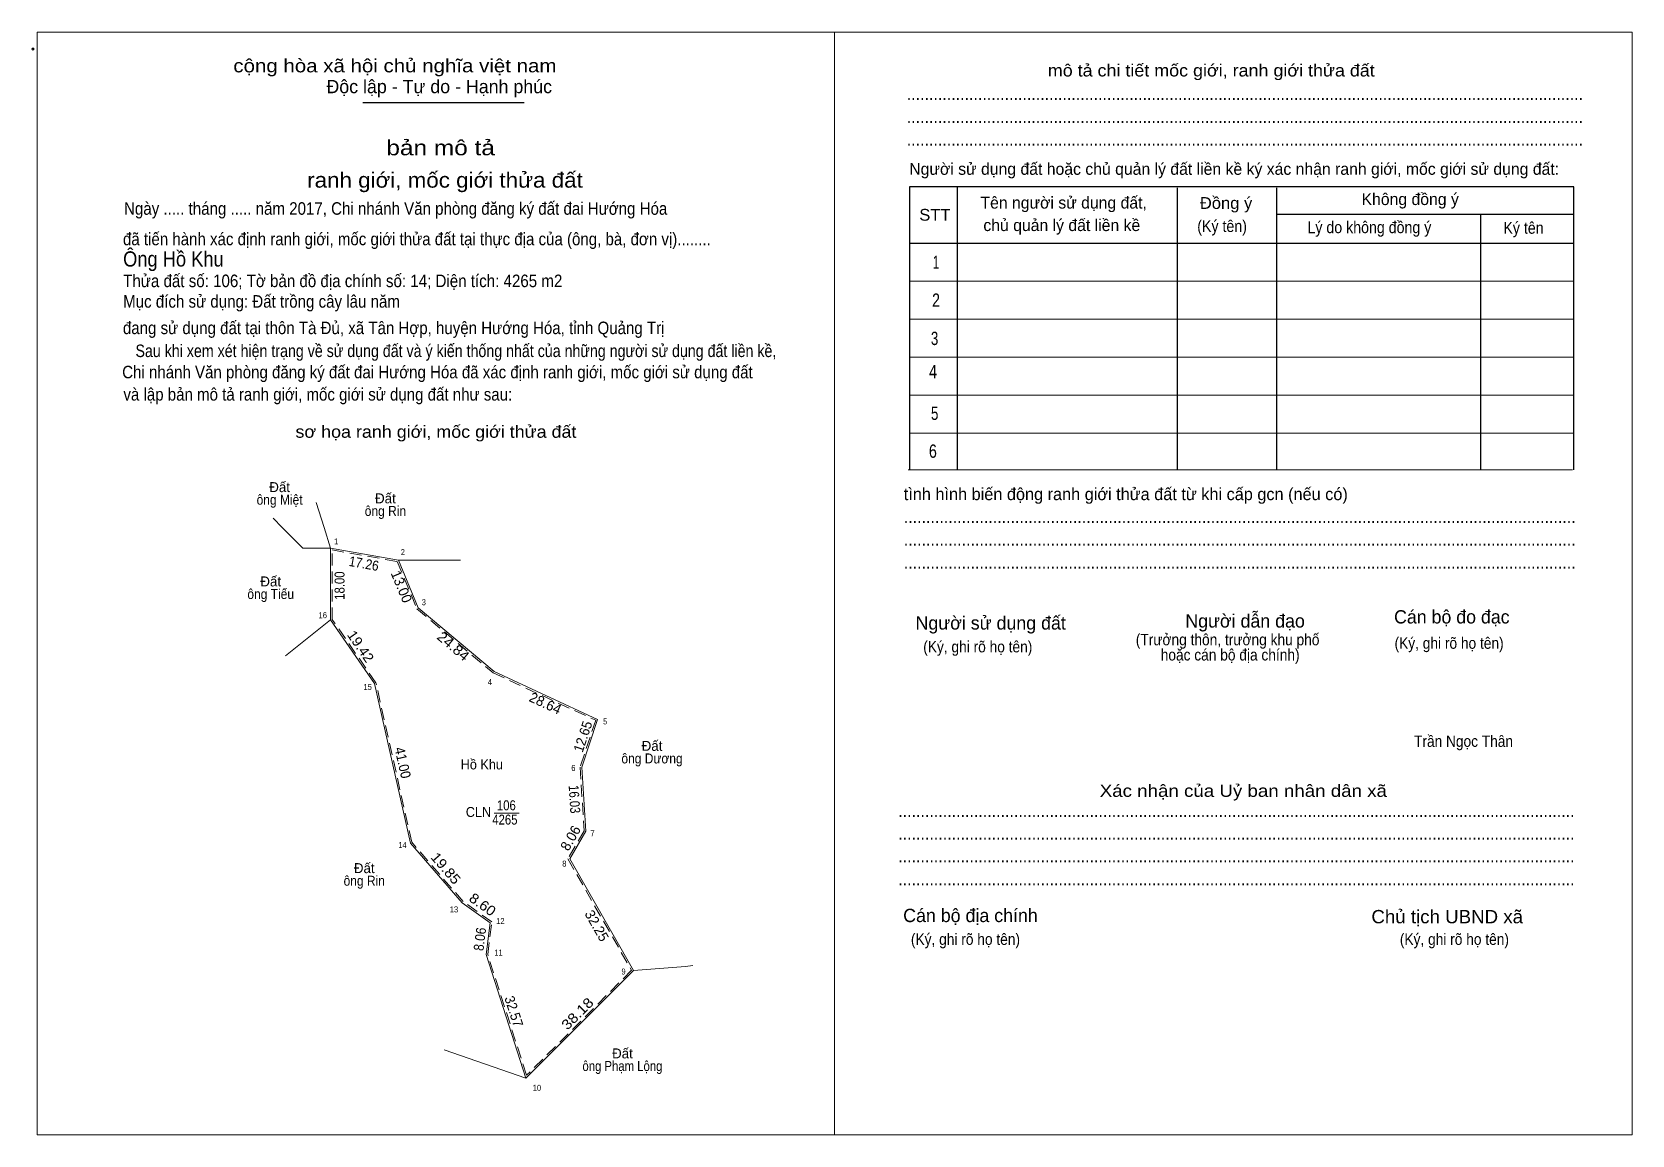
# Model space of a CAD drawing. Header units: metres. Extents: x 553435 to 554228, y 1840198 to 1840803.
# Drawn here: x 553434.8 to 553836.2, y 1840526.7 to 1840803.4 of the extents above; entities that cross this region are included whole.
import ezdxf
from ezdxf.enums import TextEntityAlignment as Align

# ---------------------------------------------------------------- set-up
doc = ezdxf.new("R2010")
doc.units = ezdxf.units.M
doc.header["$PDMODE"] = 32
doc.header["$PDSIZE"] = 0.5
doc.linetypes.add('MEDIUM_DASHED', pattern=[4.5, 3, -1.5])
for name, color, linetype, lineweight in [('1', 7, 'Continuous', 13), ('10', 7, 'Continuous', 13), ('2', 7, 'Continuous', 13), ('63', 7, 'Continuous', 13)]:
    doc.layers.add(name, color=color, linetype=linetype, lineweight=lineweight)
doc.layers.add('13', color=7, linetype='Continuous')
doc.layers.add('15', color=7, linetype='Continuous')

msp = doc.modelspace()

# ---------------------------------------------------------------- texts
at = {"layer": '1', "width": 0.85}
msp.add_text('4265', height=2.5, dxfattribs=at).set_placement((553553.41, 1840604.55), align=Align.CENTER)
at = {"layer": '13', "width": 0.85}
msp.add_text('106', height=2.5, dxfattribs=at).set_placement((553553.78, 1840608.14), align=Align.CENTER)
at = {"layer": '15', "width": 0.95}
msp.add_text('Hồ Khu', height=2.5, dxfattribs=at).set_placement((553547.625, 1840618.39), align=Align.CENTER)
at = {"layer": '2'}
for s, height, width, p in [('cộng hòa xã hội chủ nghĩa việt nam', 3.339, 1.15, (553485.28, 1840793.27)), ('........................................................................................................................................................', 3.339, 0.9, (553654.24, 1840786.3)), ('........................................................................................................................................................', 3.339, 0.9, (553654.24, 1840780.57)), ('........................................................................................................................................................', 3.339, 0.9, (553654.24, 1840774.86)), ('Ngày ..... tháng ..... năm 2017, Chi nhánh Văn phòng đăng ký đất đai Hướng Hóa', 3.145, 0.9, (553457.85, 1840757.54)), ('STT', 2.958, 1.05, (553657.39, 1840756.05)), ('Đồng ý', 2.958, 1.05, (553727.79, 1840759.01)), ('(Ký tên)', 2.958, 0.9, (553727.14, 1840753.22)), ('Lý do không đồng ý', 2.958, 0.9, (553754.79, 1840752.92)), ('Ký tên', 2.958, 0.9, (553803.95, 1840752.78)), (' đã tiến hành xác định ranh giới, mốc giới thửa đất tại thực địa của (ông, bà, đơn vị)........', 3.138, 0.9, (553456.54, 1840749.89)), ('Ông Hồ Khu', 3.81, 0.9, (553457.62, 1840744.55)), ('Thửa đất số: 106; Tờ bản đồ địa chính số: 14; Diện tích: 4265 m2', 3.15, 0.9, (553457.64, 1840739.38)), ('Mục đích sử dụng: Đất trồng cây lâu năm', 3.146, 0.9, (553457.62, 1840734.23)), ('đang sử dụng đất tại thôn Tà Đủ, xã Tân Hợp, huyện Hướng Hóa, tỉnh Quảng Trị', 3.141, 0.9, (553457.57, 1840727.59)), ('Sau khi xem xét hiện trạng về sử dụng đất và ý kiến thống nhất của những người sử dụng đất liền kề,', 3.138, 0.85, (553460.72, 1840721.84)), ('Chi nhánh Văn phòng đăng ký đất đai Hướng Hóa đã xác định ranh giới, mốc giới sử dụng đất', 3.138, 0.9, (553457.4, 1840716.51)), (' và lập bản mô tả ranh giới, mốc giới sử dụng đất như sau:', 3.138, 0.9, (553456.65, 1840710.92)), ('.......................................................................................................................................................', 3.339, 0.9, (553653.5, 1840680.2)), ('.......................................................................................................................................................', 3.339, 0.9, (553653.5, 1840674.5)), ('.......................................................................................................................................................', 3.339, 0.9, (553653.5, 1840668.75)), ('(Ký, ghi rõ họ tên)', 2.862, 0.9, (553658.38, 1840647.75)), ('(Ký, ghi rõ họ tên)', 2.862, 0.9, (553776.64, 1840648.65)), ('Trần Ngọc Thân', 2.855, 0.9, (553781.54, 1840624.04)), ('........................................................................................................................................................', 3.339, 0.9, (553652.11, 1840606.44)), ('........................................................................................................................................................', 3.339, 0.9, (553652.11, 1840600.74)), ('........................................................................................................................................................', 3.339, 0.9, (553652.11, 1840595.04)), ('........................................................................................................................................................', 3.339, 0.9, (553652.11, 1840589.32)), ('Chủ tịch UBND xã', 3.34, 1.05, (553770.83, 1840579.78)), ('(Ký, ghi rõ họ tên)', 2.862, 0.9, (553655.29, 1840574.36)), ('(Ký, ghi rõ họ tên)', 2.862, 0.9, (553777.97, 1840574.36))]:
    msp.add_text(s, height=height, dxfattribs=dict(at, width=width)).set_placement(p)
for s, height, width, p in [('mô tả chi tiết mốc giới, ranh giới thửa đất', 3.053, 1.1, (553730.66, 1840792.23)), ('bản mô tả', 3.816, 1.2, (553537.29, 1840772.46)), ('ranh giới, mốc giới thửa đất', 3.816, 1.1, (553538.385, 1840764.34)), ('1', 3.339, 0.65, (553661.605, 1840743.98)), ('2', 3.339, 0.8, (553661.59, 1840734.45)), ('3', 3.34, 0.75, (553661.23, 1840724.85)), ('4', 3.34, 0.8, (553660.835, 1840716.54)), ('5', 3.34, 0.75, (553661.255, 1840706.06)), ('sơ họa ranh giới, mốc giới thửa đất', 3.053, 1.1, (553536.115, 1840701.59)), ('6', 3.34, 0.8, (553660.8, 1840696.57)), ('(Trưởng thôn, trưởng khu phố', 2.862, 0.9, (553734.755, 1840649.53)), ('hoặc cán bộ địa chính)', 2.862, 0.9, (553735.39, 1840645.71)), ('Xác nhận của Uỷ ban nhân dân xã', 3.054, 1.15, (553738.7, 1840611.5))]:
    msp.add_text(s, height=height, dxfattribs=dict(at, width=width)).set_placement(p, align=Align.CENTER)
for s, height, p in [('Độc lập - Tự do - Hạnh phúc', 3.339, (553508.64, 1840788.04)), ('Người sử dụng đất hoặc chủ quản lý đất liền kề ký xác nhận ranh giới, mốc giới sử dụng đất:', 2.958, (553654.88, 1840767.56)), ('Tên người sử dụng đất,', 2.958, (553672.74, 1840759.1)), ('Không đồng ý', 2.958, (553768.36, 1840759.98)), ('chủ quản lý đất liền kề', 2.958, (553673.47, 1840753.45)), ('tình hình biến động ranh giới thửa đất từ khi cấp gcn (nếu có)', 3.053, (553653.5, 1840685.94)), ('Người dẫn đạo', 3.338, (553724.14, 1840653.98)), ('Cán bộ đo đạc', 3.332, (553776.52, 1840655)), ('Người sử dụng đất', 3.34, (553656.45, 1840653.47)), ('Cán bộ địa chính', 3.34, (553653.35, 1840580.08))]:
    msp.add_text(s, height=height, dxfattribs=at).set_placement(p)
at = {"layer": '2', "width": 0.95}
msp.add_text('CLN', height=2.5, dxfattribs=at).set_placement((553549.96, 1840606.46), align=Align.RIGHT)
at = {"layer": '63'}
for p in [(553496.895, 1840687.96), (553523.435, 1840685.14), (553494.655, 1840664.3), (553590.335, 1840623.05), (553518.125, 1840592.37), (553582.915, 1840545.89)]:
    msp.add_text('Đất', height=2.5, dxfattribs=at).set_placement(p, align=Align.CENTER)
for s, width, p in [('ông Miệt', 0.9, (553496.885, 1840684.8)), ('ông Rin', 0.9, (553523.435, 1840681.98)), ('ông Tiếu', 0.9, (553494.655, 1840661.14)), ('ông Dương', 0.9, (553590.33, 1840619.89)), ('ông Rin', 0.9, (553518.125, 1840589.21)), ('ông Phạm Lộng', 0.85, (553582.905, 1840542.73))]:
    msp.add_text(s, height=2.5, dxfattribs=dict(at, width=width)).set_placement(p, align=Align.CENTER)
for s, width, p in [(' 1', 0.9, (553511.6, 1840674.84)), (' 2', 0.9, (553528.34, 1840672.17)), (' 3', 0.95, (553533.6, 1840659.58)), (' 16', 0.95, (553508.77, 1840656.33)), (' 15', 0.95, (553520.03, 1840638.34)), (' 4', 0.95, (553550.2, 1840639.6)), (' 5', 0.9, (553579.09, 1840629.68)), (' 6', 0.9, (553571.12, 1840618.01)), (' 7', 0.95, (553575.93, 1840601.59)), (' 14', 0.95, (553528.78, 1840598.67)), (' 8', 0.95, (553568.86, 1840594.01)), (' 13', 0.95, (553541.69, 1840582.51)), (' 12', 0.95, (553553.34, 1840579.59)), (' 11', 0.9, (553552.84, 1840571.67)), (' 9', 0.9, (553583.7, 1840566.93)), (' 10', 0.95, (553562.51, 1840537.76))]:
    msp.add_text(s, height=1.5, dxfattribs=dict(at, width=width)).set_placement(p, align=Align.RIGHT)
for s, rotation, width, p in [('17.26', 349.992, 0.9, (553517.828, 1840668.812)), ('18.00', 90, 0.85, (553513.18, 1840664.5)), ('19.42', 304.509, 1.05, (553516.182, 1840648.533)), ('24.84', 319.899, 1.1, (553539.66, 1840648.335)), ('12.65', 71.565, 0.95, (553574.165, 1840626.235)), ('41.00', 282.68, 0.95, (553526.579, 1840619.804)), ('16.03', 273.576, 0.85, (553569.627, 1840610.833)), ('19.85', 310.914, 1.1, (553537.646, 1840592.764)), ('8.60', 324.462, 1.1, (553547.088, 1840583.484)), ('8.06', 82.875, 0.9, (553548.378, 1840575.655)), ('32.57', 287.879, 0.95, (553554.475, 1840557.284)), ('38.18', 45, 1.15, (553572.501, 1840556.231))]:
    msp.add_text(s, height=2.5, rotation=rotation, dxfattribs=dict(at, width=width)).set_placement(p, align=Align.CENTER)
for s, rotation, p in [('13.00', 292.62, (553526.318, 1840663.766)), ('28.64', 335.225, (553563.051, 1840633.846)), ('8.06', 60.255, (553570.971, 1840600.545)), ('32.25', 299.745, (553575.394, 1840578.555))]:
    msp.add_text(s, height=2.5, rotation=rotation, dxfattribs=at).set_placement(p, align=Align.CENTER)

# ---------------------------------------------------------------- linework, layer by layer
at = {"layer": '1'}
msp.add_lwpolyline([(553509.69, 1840673.92), (553526.69, 1840670.92), (553531.69, 1840658.92), (553550.69, 1840642.92), (553576.69, 1840630.92), (553572.69, 1840618.92), (553573.69, 1840602.92), (553569.69, 1840595.92), (553585.69, 1840567.92), (553558.69, 1840540.92), (553548.69, 1840571.92), (553549.69, 1840579.92), (553542.69, 1840584.92), (553529.69, 1840599.92), (553520.69, 1840639.92), (553509.69, 1840655.92)], close=True, dxfattribs=at)
at = {"layer": '1', "linetype": 'MEDIUM_DASHED'}
msp.add_lwpolyline([(553510.09, 1840673.44), (553526.4, 1840670.56), (553531.36, 1840658.68), (553550.47, 1840642.58), (553576.2, 1840630.71), (553572.29, 1840618.97), (553573.28, 1840603.01), (553569.23, 1840595.92), (553585.19, 1840567.99), (553558.87, 1840541.67), (553549.1, 1840571.96), (553550.12, 1840580.11), (553542.96, 1840585.22), (553530.06, 1840600.11), (553521.06, 1840640.08), (553510.09, 1840656.04)], close=True, dxfattribs=at)
at = {"layer": '10'}
for p, q in [((553508.04, 1840679.11), (553506.06, 1840685.34)), ((553495.23, 1840681.38), (553497.5, 1840679.11)), ((553497.5, 1840679.11), (553502.69, 1840673.92)), ((553509.69, 1840673.92), (553508.04, 1840679.11)), ((553502.69, 1840673.92), (553509.69, 1840673.92)), ((553542.24, 1840670.92), (553526.69, 1840670.92)), ((553558.69, 1840540.92), (553585.69, 1840567.92)), ((553538.19, 1840548.05), (553558.69, 1840540.92))]:
    msp.add_line(p, q, dxfattribs=at)
for points in [[(553526.69, 1840670.92), (553509.69, 1840673.92), (553509.69, 1840655.92), (553498.38, 1840646.87)], [(553526.69, 1840670.92), (553531.69, 1840658.92), (553550.69, 1840642.92), (553576.69, 1840630.92), (553572.69, 1840618.92), (553573.69, 1840602.92), (553569.69, 1840595.92), (553585.69, 1840567.92), (553598.69, 1840568.92), (553600.54, 1840569.22)], [(553509.69, 1840655.92), (553520.69, 1840639.92), (553529.69, 1840599.92), (553542.69, 1840584.92), (553549.69, 1840579.92), (553548.69, 1840571.92), (553558.69, 1840540.92)]]:
    msp.add_lwpolyline(points, dxfattribs=at)
at = {"layer": '2', "lineweight": 25}
for p, q in [((553517.75, 1840785.67), (553558.21, 1840785.67)), ((553666.91, 1840764.56), (553666.91, 1840693.51)), ((553722.1, 1840764.28), (553722.1, 1840693.51)), ((553747, 1840764.28), (553747, 1840693.51)), ((553747, 1840757.69), (553821.62, 1840757.69)), ((553798.24, 1840757.69), (553798.24, 1840693.51)), ((553654.92, 1840750.44), (553821.62, 1840750.44))]:
    msp.add_line(p, q, dxfattribs=at)
at = {"layer": '2'}
for p, q in [((553654.92, 1840740.9), (553821.62, 1840740.9)), ((553654.92, 1840731.36), (553821.62, 1840731.36)), ((553654.92, 1840721.81), (553821.62, 1840721.81)), ((553654.92, 1840712.27), (553821.62, 1840712.27)), ((553654.92, 1840702.73), (553821.62, 1840702.73)), ((553654.63, 1840693.51), (553821.33, 1840693.51)), ((553550.71, 1840607.42), (553556.97, 1840607.42))]:
    msp.add_line(p, q, dxfattribs=at)
for points in [[(553436.08, 1840803.39), (553636.15, 1840803.39), (553636.15, 1840526.68), (553436.08, 1840526.68)], [(553636.15, 1840803.39), (553836.22, 1840803.39), (553836.22, 1840526.67), (553636.15, 1840526.67)], [(553636.15, 1840803.39), (553836.22, 1840803.39), (553836.22, 1840526.67), (553636.15, 1840526.67)]]:
    msp.add_lwpolyline(points, close=True, dxfattribs=at)
at = {"layer": '2', "lineweight": 25}
msp.add_lwpolyline([(553821.62, 1840693.51), (553821.62, 1840764.56), (553654.92, 1840764.56), (553654.92, 1840693.51)], dxfattribs=at)
at = {"layer": '2'}
msp.add_point((553435.01, 1840799.12), dxfattribs=at)

msp.set_redraw_order([(e.dxf.handle, doc.entitydb.next_handle()) for e in msp.query("TEXT MTEXT ATTDEF DIMENSION ARC_DIMENSION")])  # texts and dimensions are drawn at this point

doc.saveas('drawing.dxf')
